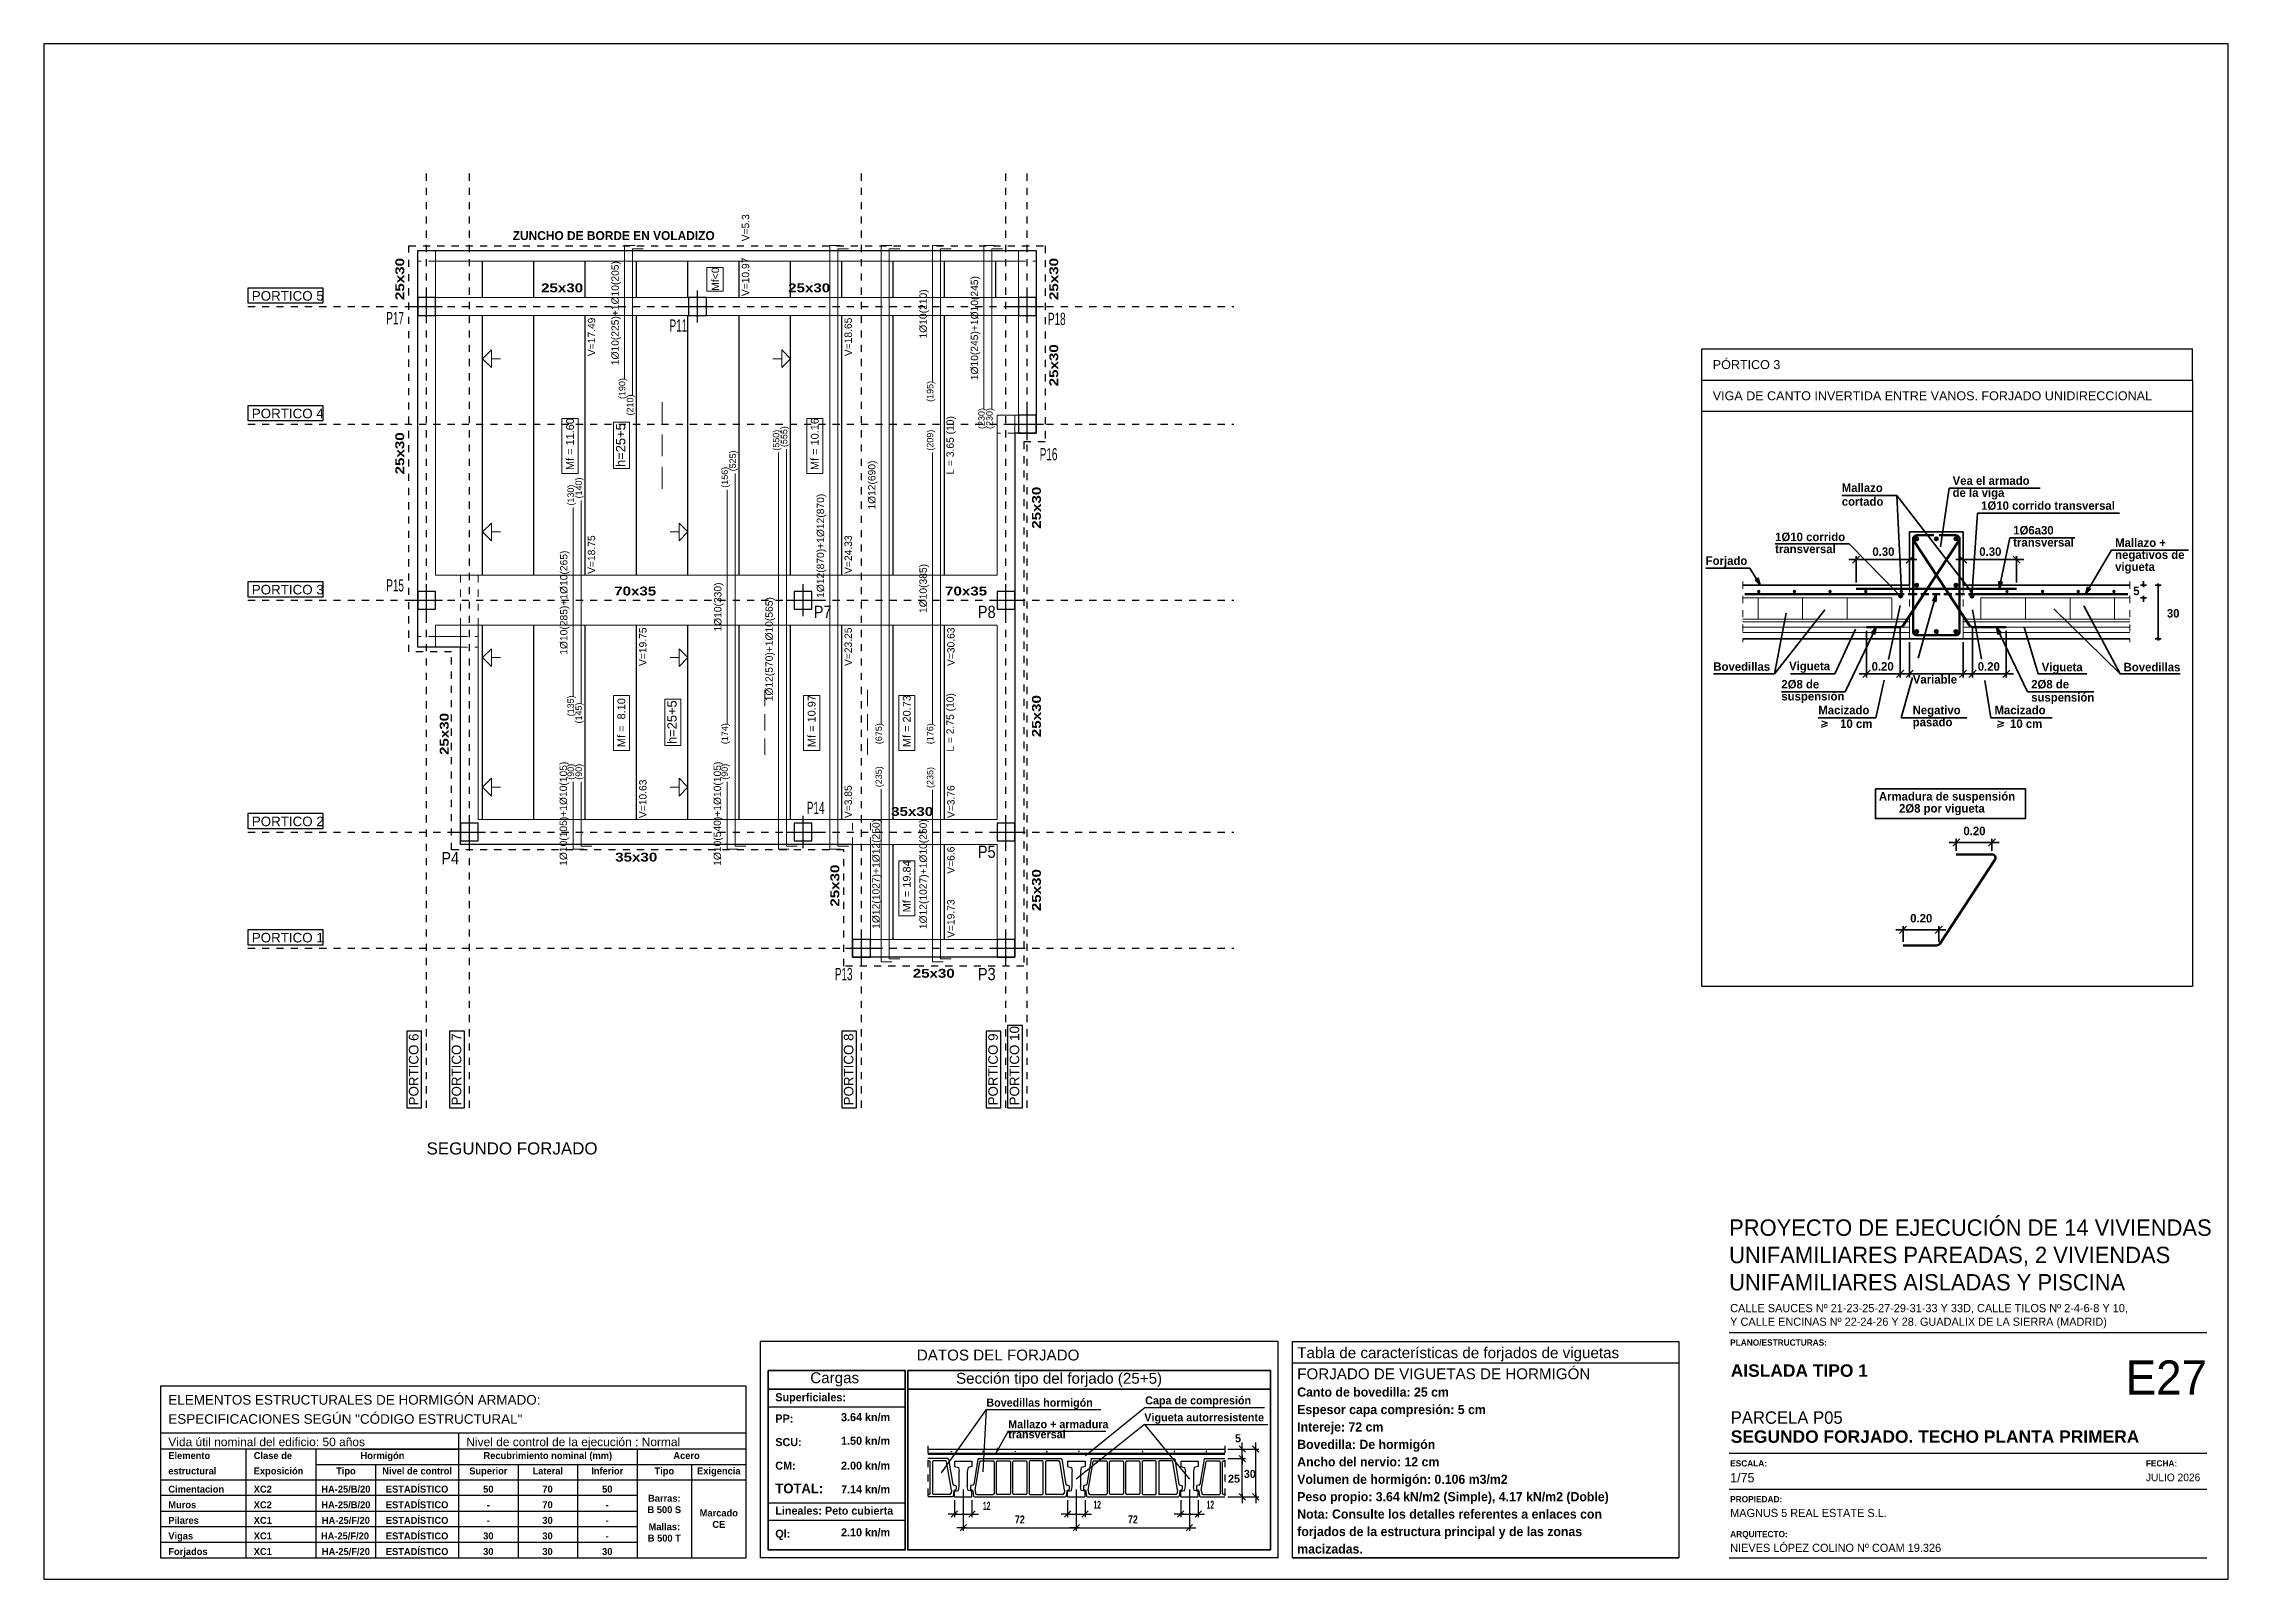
# Model space of a CAD drawing. Extents: x 2455 to 9764, y -806 to 181.
# Drawn here: x 4955.92 to 4986.56, y -500.15 to -478.61 of the extents above; entities that cross this region are included whole.
import ezdxf
from ezdxf.enums import TextEntityAlignment as Align

# ---------------------------------------------------------------- set-up
doc = ezdxf.new("R2010")
doc.units = 0
doc.header["$LTSCALE"] = 0.2
doc.header["$MEASUREMENT"] = 0
for name, pattern in [('CYPE_PUNTO', [0.075, 0, -0.075]), ('DASHDOT', [1, 0.5, -0.25, 0, -0.25]), ('RAYITAS', [0.375, 0.25, -0.125]), ('TRAZO_Y_PUNTO', [1, 0.5, -0.25, 0, -0.25])]:
    doc.linetypes.add(name, pattern=pattern)
doc.layers.get('0').update_dxf_attribs({"linetype": 'CONTINUOUS'})
for name, color, linetype, lineweight in [('0-CYPE1', 2, 'CONTINUOUS', 18), ('0-CYPE2', 4, 'CONTINUOUS', 35), ('0-CYPE3', 5, 'CONTINUOUS', 50), ('0-CYPE4', 6, 'CONTINUOUS', 70), ('UNI_BARRAS', 10, 'CONTINUOUS', 15), ('UNI_MOMENTOS', 3, 'CONTINUOUS', 9), ('UNI_SEP_BARRAS', 9, 'CONTINUOUS', 9), ('UNI_SEP_MOM', 7, 'CONTINUOUS', 9), ('VIG_CARAS', 5, 'CONTINUOUS', 9)]:
    doc.layers.add(name, color=color, linetype=linetype, lineweight=lineweight)
for name, color, linetype in [('01_borde', 4, 'CONTINUOUS'), ('01_cajetín', 7, 'CONTINUOUS'), ('01_texto cartela', 4, 'CONTINUOUS'), ('01_textos', 7, 'CONTINUOUS'), ('01_varios', 5, 'CONTINUOUS'), ('02_ejes', 38, 'RAYITAS'), ('02_trama muros', 2, 'CONTINUOUS'), ('07-TEXTOS', 7, 'CONTINUOUS'), ('ALZ_REF_TEXTO_REF_NOMBRE', 3, 'CONTINUOUS'), ('COTAS', 2, 'CONTINUOUS'), ('CUADRO_LINEAS', 7, 'CONTINUOUS'), ('CYPECABECERA', 2, 'CONTINUOUS'), ('DETALLE', 2, 'CONTINUOUS'), ('FORJADO', 2, 'CONTINUOUS'), ('PA_NERV_UNI', 2, 'CONTINUOUS'), ('PA_NUM_CANTO', 7, 'CONTINUOUS'), ('PILAR_EJES', 1, 'CONTINUOUS'), ('PILAR_HORMIGON', 2, 'CONTINUOUS'), ('PILAR_REF', 3, 'CONTINUOUS'), ('TAB_CAR_FORJS', 7, 'CONTINUOUS'), ('UNI_CORTANTES', 3, 'CONTINUOUS'), ('WL', 7, 'CONTINUOUS')]:
    doc.layers.add(name, color=color, linetype=linetype)
doc.layers.add('01_cartela', color=6, linetype='CONTINUOUS', plot=False)
doc.layers.add('01_MEDICIONES', color=250, linetype='CONTINUOUS', plot=False)
doc.styles.add('BERNARDO', font='GOTHICB.TTF')
doc.styles.add('Century Gothic', font='', dxfattribs={"height": 2})
doc.styles.add('Century Gothic_3', font='', dxfattribs={"height": 4.5})
doc.styles.add('Century Gothic_5', font='', dxfattribs={"height": 2.5})
doc.styles.add('Century Gothic_6', font='', dxfattribs={"height": 11})
doc.styles.add('Estilo1', font='swissel.ttf')
doc.styles.add('NIEVES2', font='sanss___.ttf')
doc.styles.add('NIEVES3', font='swisseb.ttf')
doc.styles.get('Century Gothic').set_extended_font_data('Century Gothic')
doc.styles.get('Century Gothic_3').set_extended_font_data('Century Gothic')
doc.styles.get('Century Gothic_5').set_extended_font_data('Century Gothic')
doc.styles.get('Century Gothic_6').set_extended_font_data('Century Gothic')

msp = doc.modelspace()

# ---------------------------------------------------------------- texts
at = {"color": 7, "linetype": 'Continuous', "style": 'Estilo1'}
for s, height, p in [('PÓRTICO 3', 0.1258, (4979.328, -483.176)), ('VIGA DE CANTO INVERTIDA ENTRE VANOS. FORJADO UNIDIRECCIONAL ', 0.12578, (4979.328, -483.613))]:
    msp.add_text(s, height=height, dxfattribs=at).set_placement(p)
at = {"layer": '01_borde', "color": 6, "ltscale": 0.01, "style": 'NIEVES2', "width": 0.588905}
for s, p, p2 in [('P17', (4960.725, -482.548), (4960.972, -482.548)), ('P18', (4970.004, -482.558, 0), (4970.252, -482.558, 0)), ('P16', (4969.889, -484.456, 0), (4970.137, -484.456, 0)), ('P15', (4960.725, -486.295), (4960.972, -486.295)), ('P14', (4966.622, -489.414), (4966.87, -489.414)), ('P13', (4967.015, -491.746), (4967.263, -491.746))]:
    msp.add_text(s, height=0.1722, dxfattribs=at).set_placement(p, p2, align=Align.FIT)
at = {"layer": '01_borde', "color": 7, "ltscale": 0.01, "style": 'NIEVES2'}
for s, width, p, p2 in [('P11', 0.588905, (4964.697, -482.652), (4964.945, -482.652)), ('P7', 0.856632, (4966.721, -486.667, 0), (4966.968, -486.667, 0)), ('P8', 0.856632, (4969.022, -486.667, 0), (4969.27, -486.667, 0)), ('P5', 0.856632, (4969.022, -490.031, 0), (4969.27, -490.031, 0)), ('P4', 0.856632, (4961.497, -490.12, 0), (4961.745, -490.12, 0)), ('P3', 0.856632, (4969.022, -491.746, 0), (4969.27, -491.746, 0))]:
    msp.add_text(s, height=0.1722, dxfattribs=dict(at, width=width)).set_placement(p, p2, align=Align.FIT)
at = {"layer": '01_cajetín', "color": 5, "style": 'Estilo1'}
msp.add_text('DATOS DEL FORJADO', height=0.15221, dxfattribs=at).set_placement((4969.305, -497.079), align=Align.CENTER)
for s, height, p in [('Tabla de características de forjados de viguetas ', 0.15221, (4973.5, -497.046)), ('Cargas', 0.1522, (4966.671, -497.397)), ('Sección tipo del forjado (25+5)', 0.15221, (4968.715, -497.405)), ('FORJADO DE VIGUETAS DE HORMIGÓN', 0.15221, (4973.5, -497.342))]:
    msp.add_text(s, height=height, dxfattribs=at).set_placement(p)
at = {"layer": '01_texto cartela', "color": 5}
for s, insert, char_height, width, attachment_point, style in [('\\PPROYECTO DE EJECUCIÓN DE 14 VIVIENDAS UNIFAMILIARES PAREADAS, 2 VIVIENDAS UNIFAMILIARES AISLADAS Y PISCINA', (4979.557, -494.717), 0.23, 6.82217, 1, 'Century Gothic_3'), ('CALLE SAUCES Nº 21-23-25-27-29-31-33 Y 33D, CALLE TILOS Nº 2-4-6-8 Y 10, \\PY CALLE ENCINAS Nº 22-24-26 Y 28. GUADALIX DE LA SIERRA (MADRID)', (4979.572, -496.287), 0.11455, 9.24681, 1, 'Century Gothic'), ('{\\fCentury Gothic|b1|i0|c0|p34;PLANO/ESTRUCTURAS: }', (4979.572, -496.784), 0.08701, 2.11715, 1, 'Century Gothic'), ('\\pt2.3273;\\PPARCELA P05', (4979.58, -497.969), 0.17455, 7.00908, 7, 'Century Gothic_5'), ('\\pt2.3273;SEGUNDO FORJADO. TECHO PLANTA PRIMERA', (4979.58, -498.236), 0.17455, 7.00908, 7, 'NIEVES3'), ('{\\fCentury Gothic|b1|i0|c0|p34;ESCALA: }', (4979.572, -498.478), 0.08701, 2.11715, 1, 'Century Gothic'), ('{\\fCentury Gothic|b1|i0|c0|p34;FECHA: }', (4985.402, -498.478), 0.08701, 2.11715, 1, 'Century Gothic'), ('1/75', (4979.572, -498.657), 0.1309, 2.11715, 1, 'Century Gothic'), ('JULIO 2026', (4985.402, -498.665), 0.1069, 3.50438, 1, 'Century Gothic'), ('{\\fCentury Gothic|b1|i0|c0|p34;PROPIEDAD:}', (4979.572, -498.981), 0.08701, 0.83709, 1, 'Century Gothic'), ('MAGNUS 5 REAL ESTATE S.L.', (4979.572, -499.16), 0.11455, 4.88231, 1, 'Century Gothic'), ('{\\fCentury Gothic|b1|i0|c0|p34;ARQUITECTO:}', (4979.572, -499.47), 0.08701, 0.83709, 1, 'Century Gothic'), ('NIEVES LÓPEZ COLINO Nº COAM 19.326', (4979.572, -499.649), 0.11455, 3.65153, 1, 'Century Gothic')]:
    msp.add_mtext(s, dxfattribs=dict(at, insert=insert, char_height=char_height, width=width, attachment_point=attachment_point, style=style))
at = {"layer": '01_texto cartela', "color": 1}
for s, insert, char_height, width, attachment_point, style in [('AISLADA TIPO 1 ', (4979.58, -497.31), 0.17455, 7.00908, 7, 'NIEVES3'), ('E27', (4986.258, -497.078), 0.4786, 1.04985, 3, 'Century Gothic_6')]:
    msp.add_mtext(s, dxfattribs=dict(at, insert=insert, char_height=char_height, width=width, attachment_point=attachment_point, style=style))
at = {"layer": '01_textos', "color": 5, "style": 'Estilo1'}
msp.add_text('SEGUNDO FORJADO', height=0.16973, dxfattribs=at).set_placement((4961.29, -494.19, 0))
at = {"layer": '07-TEXTOS', "color": 5, "style": 'BERNARDO'}
for s, height, p in [('Vea el armado', 0.119, (4982.692, -484.835)), ('cortado', 0.119, (4981.137, -485.128)), ('Mallazo', 0.119, (4981.137, -484.935)), ('de la viga ', 0.119, (4982.692, -485.004)), ('1%%c10 corrido transversal', 0.119, (4983.092, -485.185)), ('1%%c10 corrido', 0.119, (4980.203, -485.624)), ('transversal', 0.119, (4983.542, -485.7)), ('1%%c6a30 ', 0.119, (4983.542, -485.531)), ('Mallazo + ', 0.119, (4984.971, -485.705)), ('Forjado', 0.119, (4979.229, -485.958)), ('transversal', 0.119, (4980.203, -485.793)), ('0.30', 0.119, (4981.566, -485.831)), ('0.30', 0.119, (4983.066, -485.831)), ('vigueta', 0.119, (4984.971, -486.043)), ('negativos de', 0.119, (4984.971, -485.874)), ('Bovedillas', 0.119, (4979.336, -487.443)), ('Vigueta', 0.119, (4980.398, -487.435)), ('0.20', 0.119, (4981.556, -487.44)), ('0.20', 0.119, (4983.044, -487.441)), ('Vigueta', 0.119, (4983.941, -487.45)), ('Bovedillas', 0.119, (4985.09, -487.45)), ('2%%c8 de ', 0.119, (4980.29, -487.69)), ('suspensión', 0.119, (4980.29, -487.859)), ('Variable', 0.119, (4982.134, -487.622)), ('2%%c8 de ', 0.119, (4983.794, -487.69)), ('suspensión', 0.119, (4983.794, -487.874)), ('Macizado', 0.119, (4980.808, -488.053)), ('Negativo', 0.119, (4982.132, -488.053)), ('pasado', 0.119, (4982.132, -488.222)), ('Macizado', 0.119, (4983.279, -488.053)), (' 10 cm ', 0.119, (4981.07, -488.244)), (' 10 cm ', 0.119, (4983.453, -488.244)), ('Armadura de suspensión', 0.119, (4981.658, -489.262)), ('2%%c8 por vigueta ', 0.119, (4981.94, -489.431)), ('0.20', 0.119, (4982.843, -489.748)), ('0.20', 0.119, (4982.097, -490.972)), ('Peso propio: 3.64 kN/m2 (Simple), 4.17 kN/m2 (Doble)', 0.12894, (4973.5, -499.092))]:
    msp.add_text(s, height=height, dxfattribs=at).set_placement(p, align=Align.BOTTOM_LEFT)
for s, height, p in [('5', 0.119, (4985.269, -486.286)), ('30', 0.1185, (4985.785, -486.601))]:
    msp.add_text(s, height=height, dxfattribs=at).set_placement(p, align=Align.MIDDLE_CENTER)
for s, height, p in [('Superficiales: ', 0.11293, (4966.181, -497.651)), ('Canto de bovedilla: 25 cm', 0.12894, (4973.5, -497.586)), ('PP: ', 0.1129, (4966.181, -497.949)), ('3.64 kn/m', 0.1129, (4967.103, -497.93)), ('Bovedillas hormigón', 0.11293, (4969.14, -497.726)), ('Vigueta autorresistente', 0.11293, (4971.356, -497.933)), ('Capa de compresión ', 0.11293, (4971.368, -497.695)), ('Espesor capa compresión: 5 cm', 0.12894, (4973.5, -497.831)), ('SCU: ', 0.1129, (4966.181, -498.28)), ('1.50 kn/m', 0.1129, (4967.103, -498.261)), ('transversal', 0.11293, (4969.447, -498.17)), ('Mallazo + armadura ', 0.11293, (4969.447, -498.029)), ('Intereje: 72 cm', 0.12894, (4973.5, -498.075)), ('Ancho del nervio: 12 cm', 0.12894, (4973.5, -498.564)), ('Bovedilla: De hormigón', 0.12894, (4973.5, -498.32)), ('CM: ', 0.1129, (4966.181, -498.61)), ('2.00 kn/m', 0.1129, (4967.103, -498.61)), ('Volumen de hormigón: 0.106 m3/m2', 0.12894, (4973.5, -498.809)), ('Lineales: Peto cubierta', 0.11293, (4966.181, -499.242)), ('Nota: Consulte los detalles referentes a enlaces con', 0.12894, (4973.5, -499.297)), ('Ql: ', 0.1129, (4966.181, -499.565)), ('2.10 kn/m', 0.1129, (4967.103, -499.545)), ('forjados de la estructura principal y de las zonas', 0.12894, (4973.5, -499.542)), ('macizadas.', 0.1289, (4973.5, -499.786))]:
    msp.add_text(s, height=height, dxfattribs=at).set_placement(p)
for s, height, p in [('5', 0.113, (4972.67, -498.227)), ('25', 0.1129, (4972.614, -498.793)), ('30', 0.1129, (4972.835, -498.726))]:
    msp.add_text(s, height=height, dxfattribs=at).set_placement(p, align=Align.CENTER)
at = {"layer": '07-TEXTOS', "color": 1, "style": 'BERNARDO'}
for s, height, p in [('TOTAL:', 0.1369, (4966.181, -498.942)), ('7.14 kn/m', 0.1129, (4967.103, -498.942))]:
    msp.add_text(s, height=height, dxfattribs=at).set_placement(p)
at = {"layer": '07-TEXTOS', "color": 5, "style": 'BERNARDO'}
for s, width, p, p2 in [('12', 0.593579, (4969.093, -499.174), (4969.198, -499.174)), ('12', 0.593579, (4970.643, -499.159), (4970.747, -499.159)), ('12', 0.593933, (4972.229, -499.159), (4972.334, -499.159)), ('72', 0.791556, (4969.54, -499.365), (4969.679, -499.365)), ('72', 0.791556, (4971.126, -499.365), (4971.265, -499.365))]:
    msp.add_text(s, height=0.1129, dxfattribs=dict(at, width=width)).set_placement(p, p2, align=Align.FIT)
at = {"layer": 'ALZ_REF_TEXTO_REF_NOMBRE', "color": 5, "style": 'BERNARDO'}
msp.add_text('ZUNCHO DE BORDE EN VOLADIZO', height=0.125, dxfattribs=at).set_placement((4962.498, -481.404, 0), align=Align.BOTTOM_LEFT)
at = {"layer": 'ALZ_REF_TEXTO_REF_NOMBRE', "color": 5, "style": 'BERNARDO', "width": 1.209631}
for p, p2 in [((4960.976, -482.208), (4960.976, -481.618)), ((4970.148, -482.208), (4970.148, -481.618)), ((4970.148, -483.418), (4970.148, -482.828)), ((4960.976, -484.653), (4960.976, -484.063)), ((4969.905, -485.415), (4969.905, -484.826)), ((4969.905, -488.338), (4969.905, -487.748)), ((4961.6, -488.588), (4961.6, -487.998)), ((4967.078, -490.715), (4967.078, -490.126)), ((4969.905, -490.778), (4969.905, -490.188))]:
    msp.add_text('25x30', height=0.125, rotation=90, dxfattribs=at).set_placement(p, p2, align=Align.FIT)
for s, p, p2 in [('25x30', (4962.895, -482.099), (4963.485, -482.099)), ('25x30', (4966.361, -482.099), (4966.95, -482.099)), ('70x35', (4963.921, -486.351), (4964.51, -486.351)), ('70x35', (4968.561, -486.351), (4969.151, -486.351)), ('35x30', (4967.805, -489.442), (4968.395, -489.442)), ('35x30', (4963.935, -490.082), (4964.525, -490.082)), ('25x30', (4968.108, -491.712), (4968.697, -491.712))]:
    msp.add_text(s, height=0.125, dxfattribs=at).set_placement(p, p2, align=Align.FIT)
at = {"layer": 'PA_NUM_CANTO', "style": 'NIEVES2'}
for p in [(4964.076, -484.548), (4964.796, -488.433)]:
    msp.add_text('h=25+5', height=0.1291, rotation=90, dxfattribs=at).set_placement(p)
at = {"layer": 'PILAR_REF', "color": 7, "linetype": 'Continuous', "style": 'NIEVES2'}
for s, p in [('PORTICO 5', (4958.839, -482.216)), ('PORTICO 4', (4958.839, -483.866)), ('PORTICO 3', (4958.839, -486.336)), ('PORTICO 2', (4958.839, -489.586)), ('PORTICO 1', (4958.839, -491.216))]:
    msp.add_text(s, height=0.134, dxfattribs=at).set_placement(p)
for s, p in [('PORTICO 6', (4961.176, -493.502)), ('PORTICO 7', (4961.776, -493.502)), ('PORTICO 8', (4967.276, -493.502)), ('PORTICO 9', (4969.301, -493.502)), ('PORTICO 10', (4969.601, -493.502))]:
    msp.add_text(s, height=0.134, rotation=90, dxfattribs=at).set_placement(p)
at = {"layer": 'UNI_CORTANTES', "color": 4, "style": 'NIEVES2'}
for s, height, p in [('V=5.3', 0.1031, (4965.845, -481.384)), ('V=10.97', 0.1031, (4965.845, -482.153)), ('V=17.49', 0.1031, (4963.685, -482.995)), ('V=18.65', 0.1031, (4967.285, -482.995)), ('(190)', 0.09, (4964.103, -483.596)), ('(195)', 0.09, (4968.423, -483.636)), ('(210)', 0.09, (4964.215, -483.826)), ('(230)', 0.09, (4969.143, -484.016)), ('(230)', 0.09, (4969.255, -484.016)), ('(550)', 0.09, (4966.263, -484.32)), ('(555)', 0.09, (4966.375, -484.27)), ('(209)', 0.09, (4968.423, -484.32)), ('L = 3.65 (10)', 0.1031, (4968.715, -484.656)), ('(525)', 0.09, (4965.655, -484.61)), ('(156)', 0.09, (4965.543, -484.84)), ('(130)', 0.09, (4963.383, -485.09)), ('(140)', 0.09, (4963.495, -484.99)), ('V=18.75', 0.1031, (4963.685, -486.048)), ('V=24.33', 0.1031, (4967.285, -486.048)), ('V=19.75', 0.1031, (4964.405, -487.34)), ('V=23.25', 0.1031, (4967.285, -487.34)), ('V=30.63', 0.1031, (4968.725, -487.34)), ('L = 2.75 (10)', 0.1031, (4968.715, -488.541)), ('(135)', 0.09, (4963.383, -488.046)), ('(145)', 0.09, (4963.495, -488.146)), ('(174)', 0.09, (4965.543, -488.436)), ('(675)', 0.09, (4967.703, -488.436)), ('(176)', 0.09, (4968.423, -488.436)), ('(90)', 0.09, (4963.383, -488.935)), ('(90)', 0.09, (4963.495, -488.935)), ('V=10.63', 0.1031, (4964.405, -489.473)), ('(90)', 0.09, (4965.543, -488.935)), ('(235)', 0.09, (4967.703, -489.04)), ('(235)', 0.09, (4968.423, -489.05)), ('V=3.85', 0.1031, (4967.285, -489.473)), ('V=3.76', 0.1031, (4968.725, -489.473)), ('V=6.6', 0.1031, (4968.725, -490.253)), ('V=19.73', 0.1031, (4968.725, -491.153))]:
    msp.add_text(s, height=height, rotation=90, dxfattribs=at).set_placement(p, align=Align.BOTTOM_LEFT)
at = {"layer": 'UNI_MOMENTOS', "style": 'NIEVES2'}
for s, p in [('1%%c10(225)+1%%c10(205)', (4964.016, -483.122)), ('1%%c10(245)+1%%c10(245)', (4969.056, -483.332)), ('1%%c10(210)', (4968.336, -482.747)), ('1%%c12(690)', (4967.616, -485.147)), ('1%%c12(870)+1%%c12(870)', (4966.896, -486.385)), ('1%%c10(285)+1%%c10(265)', (4963.296, -487.182)), ('1%%c10(385)', (4968.336, -486.597)), ('1%%c10(330)', (4965.456, -486.857)), ('1%%c12(570)+1%%c10(565)', (4966.176, -487.835)), ('1%%c10(105)+1%%c10(105)', (4963.29, -490.142)), ('1%%c10(540)+1%%c10(105)', (4965.45, -490.142)), ('1%%c12(1027)+1%%c12(250)', (4967.675, -491.025)), ('1%%c12(1027)+1%%c10(250)', (4968.336, -491.03))]:
    msp.add_text(s, height=0.1031, rotation=90, dxfattribs=at).set_placement(p, align=Align.BOTTOM_LEFT)
at = {"layer": 'VIG_CARAS', "style": 'NIEVES2'}
for s, height, p in [('Mf<0', 0.1044, (4965.391, -482.078)), ('Mf = 11.60', 0.1098, (4963.356, -484.592)), ('Mf = 10.16', 0.1098, (4966.788, -484.592)), ('Mf = 10.97', 0.1098, (4966.745, -488.477)), ('Mf = 20.73', 0.1098, (4968.079, -488.477)), ('Mf =  8.10', 0.1098, (4964.076, -488.477)), ('Mf = 19.84', 0.1098, (4968.079, -490.794))]:
    msp.add_text(s, height=height, rotation=90, dxfattribs=at).set_placement(p)
at = {"layer": 'WL', "color": 5, "linetype": 'Continuous', "style": 'Estilo1'}
for s, height, p in [('ELEMENTOS ESTRUCTURALES DE HORMIGÓN ARMADO:', 0.13503, (4957.668, -497.698)), ('ESPECIFICACIONES SEGÚN "CÓDIGO ESTRUCTURAL"', 0.13503, (4957.668, -497.967)), ('Vida útil nominal del edificio: 50 años  ', 0.12, (4957.668, -498.281)), ('Nivel de control de la ejecución : Normal', 0.12, (4961.847, -498.281))]:
    msp.add_text(s, height=height, dxfattribs=at).set_placement(p)
at = {"layer": 'WL', "color": 7, "linetype": 'Continuous', "style": 'BERNARDO'}
for s, p in [('Elemento', (4957.668, -498.461)), ('Clase de ', (4958.866, -498.461)), ('estructural', (4957.668, -498.677)), ('Exposición', (4958.866, -498.677)), ('Cimentacion', (4957.668, -498.932)), ('Muros', (4957.668, -499.151)), ('XC2', (4958.866, -498.932)), ('XC2', (4958.866, -499.151)), ('Pilares ', (4957.668, -499.37)), ('XC1', (4958.866, -499.37)), ('Vigas', (4957.668, -499.588)), ('Forjados', (4957.668, -499.807)), ('XC1', (4958.866, -499.588)), ('XC1', (4958.866, -499.807))]:
    msp.add_text(s, height=0.0975, dxfattribs=at).set_placement(p)
for s, p in [('Hormigón', (4960.671, -498.461)), ('Recubrimiento nominal (mm)', (4962.99, -498.461)), ('Acero', (4964.936, -498.461)), ('Tipo', (4960.158, -498.677)), ('Nivel de control', (4961.157, -498.677)), ('Superior', (4962.156, -498.677)), ('Lateral', (4962.99, -498.677)), ('Inferior', (4963.824, -498.677)), ('Tipo', (4964.624, -498.677)), ('Exigencia', (4965.388, -498.677)), ('HA-25/B/20', (4960.158, -498.932)), ('HA-25/B/20', (4960.158, -499.151)), ('ESTADÍSTICO', (4961.157, -498.932)), ('ESTADÍSTICO', (4961.157, -499.151)), ('50', (4962.156, -498.932)), ('70', (4962.986, -498.932)), ('70', (4962.986, -499.151)), ('50', (4963.824, -498.932)), ('Barras:', (4964.624, -499.06)), ('HA-25/F/20', (4960.158, -499.37)), ('ESTADÍSTICO', (4961.157, -499.37)), ('-', (4962.156, -499.151)), ('-', (4962.156, -499.37)), ('30', (4962.986, -499.37)), ('-', (4963.824, -499.151)), ('-', (4963.824, -499.37)), ('B 500 S', (4964.624, -499.22)), ('Mallas:', (4964.624, -499.459)), ('Marcado', (4965.388, -499.266)), ('CE', (4965.388, -499.427)), ('HA-25/F/20', (4960.145, -499.588)), ('HA-25/F/20', (4960.158, -499.807)), ('ESTADÍSTICO', (4961.157, -499.588)), ('ESTADÍSTICO', (4961.157, -499.807)), ('30', (4962.156, -499.588)), ('30', (4962.986, -499.588)), ('-', (4963.824, -499.588)), ('B 500 T', (4964.624, -499.619)), ('30', (4962.156, -499.807)), ('30', (4962.986, -499.807)), ('30', (4963.824, -499.807))]:
    msp.add_text(s, height=0.0975, dxfattribs=at).set_placement(p, align=Align.CENTER)

# ---------------------------------------------------------------- blocks, each defined once
blk = doc.blocks.new('Ejes del pilar')
at = {"layer": 'PILAR_EJES'}
for p, q in [((-0.5, 0), (0.5, 0)), ((0, -0.5), (0, 0.5))]:
    blk.add_line(p, q, dxfattribs=at)
blk = doc.blocks.new('Extremo de igualacion')
at = {"layer": 'UNI_SEP_BARRAS'}
for p, q in [((-0.125, 0), (0, 0)), ((0, -0.125), (0.125, 0))]:
    blk.add_line(p, q, dxfattribs=at)
blk.add_lwpolyline([(0, -0.125), (0, 0.125), (0.125, 0)], dxfattribs=at)
blk = doc.blocks.new('BUBBLE1')
at = {"color": 2, "linetype": 'Continuous'}
for p, q in [((-1.17, 0), (0.5, 0)), ((0, 0.85), (0, -0.85))]:
    blk.add_line(p, q, dxfattribs=at)
at = {"color": 5, "linetype": 'Continuous', "const_width": 0.075}
blk.add_lwpolyline([(-0.47, -0.47), (0.47, 0.47)], dxfattribs=at)

# ---------------------------------------------------------------- hatches: boundary and pattern name
at = {"layer": '0-CYPE2'}
h = msp.add_hatch(color=256, dxfattribs=at)
edge = h.paths.add_edge_path()
edge.add_arc((4982.188, -485.557), 0.025, 0, 360)
h = msp.add_hatch(color=256, dxfattribs=at)
edge = h.paths.add_edge_path()
edge.add_arc((4982.463, -485.557), 0.025, 0, 360)
h = msp.add_hatch(color=256, dxfattribs=at)
edge = h.paths.add_edge_path()
edge.add_arc((4982.738, -485.557), 0.025, 0, 360)
for points in [[(4979.921, -486.134), (4979.993, -486.207), (4979.964, -486.108)], [(4983.34, -486.155), (4983.344, -486.258), (4983.388, -486.165)], [(4982.46, -486.436), (4982.463, -486.333), (4982.412, -486.422)], [(4984.583, -486.234), (4984.554, -486.333), (4984.626, -486.26)], [(4981.599, -486.895), (4981.62, -486.795), (4981.554, -486.874)], [(4983.372, -486.874), (4983.306, -486.795), (4983.327, -486.895)]]:
    msp.add_hatch(color=256, dxfattribs=at).paths.add_polyline_path(points)
h = msp.add_hatch(color=256, dxfattribs=at)
edge = h.paths.add_edge_path()
edge.add_arc((4982.188, -486.207), 0.025, 0, 360)
h = msp.add_hatch(color=256, dxfattribs=at)
edge = h.paths.add_edge_path()
edge.add_arc((4982.738, -486.207), 0.025, 0, 360)
h = msp.add_hatch(color=256, dxfattribs=at)
edge = h.paths.add_edge_path()
edge.add_arc((4979.973, -486.295), 0.0125, 0, 360)
h = msp.add_hatch(color=256, dxfattribs=at)
edge = h.paths.add_edge_path()
edge.add_arc((4980.473, -486.295), 0.0125, 0, 360)
h = msp.add_hatch(color=256, dxfattribs=at)
edge = h.paths.add_edge_path()
edge.add_arc((4980.973, -486.295), 0.0125, 0, 360)
h = msp.add_hatch(color=256, dxfattribs=at)
edge = h.paths.add_edge_path()
edge.add_arc((4981.473, -486.295), 0.0125, 0, 360)
h = msp.add_hatch(color=256, dxfattribs=at)
edge = h.paths.add_edge_path()
edge.add_arc((4981.963, -486.359), 0.025, 0, 360)
h = msp.add_hatch(color=256, dxfattribs=at)
edge = h.paths.add_edge_path()
edge.add_arc((4981.973, -486.295), 0.0125, 0, 360)
h = msp.add_hatch(color=256, dxfattribs=at)
edge = h.paths.add_edge_path()
edge.add_arc((4982.963, -486.359), 0.025, 0, 360)
h = msp.add_hatch(color=256, dxfattribs=at)
edge = h.paths.add_edge_path()
edge.add_arc((4982.954, -486.295), 0.0125, 0, 360)
h = msp.add_hatch(color=256, dxfattribs=at)
edge = h.paths.add_edge_path()
edge.add_arc((4983.454, -486.295), 0.0125, 0, 360)
h = msp.add_hatch(color=256, dxfattribs=at)
edge = h.paths.add_edge_path()
edge.add_arc((4983.954, -486.295), 0.0125, 0, 360)
h = msp.add_hatch(color=256, dxfattribs=at)
edge = h.paths.add_edge_path()
edge.add_arc((4984.454, -486.295), 0.0125, 0, 360)
h = msp.add_hatch(color=256, dxfattribs=at)
edge = h.paths.add_edge_path()
edge.add_arc((4984.954, -486.295), 0.0125, 0, 360)
h = msp.add_hatch(color=256, dxfattribs=at)
edge = h.paths.add_edge_path()
edge.add_arc((4982.188, -486.857), 0.025, 0, 360)
h = msp.add_hatch(color=256, dxfattribs=at)
edge = h.paths.add_edge_path()
edge.add_arc((4982.463, -486.857), 0.025, 0, 360)
h = msp.add_hatch(color=256, dxfattribs=at)
edge = h.paths.add_edge_path()
edge.add_arc((4982.738, -486.857), 0.025, 0, 360)

# ---------------------------------------------------------------- linework, layer by layer
at = {"layer": '0-CYPE1', "linetype": 'DASHDOT'}
for p, q in [((4979.75, -486.157), (4979.75, -487.007)), ((4982.088, -486.207), (4982.088, -486.682)), ((4982.838, -486.207), (4982.838, -486.682)), ((4985.176, -486.157), (4985.176, -487.007))]:
    msp.add_line(p, q, dxfattribs=at)
at = {"layer": '0-CYPE1'}
for p, q in [((4981.838, -486.383), (4979.75, -486.383)), ((4979.963, -486.682), (4979.963, -486.383)), ((4980.588, -486.682), (4980.588, -486.383)), ((4981.213, -486.682), (4981.213, -486.383)), ((4981.838, -486.682), (4981.838, -486.383)), ((4983.089, -486.383), (4985.176, -486.383)), ((4983.089, -486.682), (4983.089, -486.383)), ((4983.714, -486.682), (4983.714, -486.383)), ((4984.339, -486.682), (4984.339, -486.383)), ((4984.964, -486.682), (4984.964, -486.383)), ((4982.088, -486.682), (4979.75, -486.682)), ((4982.088, -486.719), (4979.75, -486.719)), ((4982.088, -486.794), (4979.75, -486.794)), ((4982.088, -486.682), (4982.088, -486.957)), ((4982.838, -486.682), (4985.176, -486.682)), ((4982.838, -486.682), (4982.838, -486.957)), ((4982.838, -486.719), (4985.176, -486.719)), ((4982.838, -486.794), (4985.176, -486.794)), ((4982.088, -486.869), (4979.75, -486.869)), ((4982.838, -486.87), (4985.176, -486.87))]:
    msp.add_line(p, q, dxfattribs=at)
at = {"layer": '0-CYPE2'}
for p, q in [((4981.137, -484.95), (4981.907, -484.95)), ((4982.642, -484.846), (4982.523, -485.668)), ((4982.642, -484.846), (4983.921, -484.846)), ((4982.963, -486.359), (4983.042, -485.195)), ((4983.042, -485.195), (4985.03, -485.195)), ((4982.088, -485.457), (4982.088, -486.207)), ((4982.088, -485.457), (4982.838, -485.457)), ((4982.838, -485.457), (4982.838, -486.207)), ((4983.344, -486.258), (4983.492, -485.541)), ((4983.492, -485.541), (4984.405, -485.541)), ((4980.203, -485.625), (4981.242, -485.625)), ((4981.388, -485.848), (4981.238, -485.848)), ((4981.963, -486.359), (4981.242, -485.625)), ((4981.388, -485.798), (4981.288, -485.898)), ((4981.338, -486.169), (4981.338, -485.798)), ((4982.088, -485.848), (4981.338, -485.848)), ((4982.138, -485.798), (4982.038, -485.898)), ((4982.038, -485.848), (4982.188, -485.848)), ((4982.889, -485.848), (4982.738, -485.848)), ((4982.789, -485.798), (4982.889, -485.898)), ((4982.839, -485.848), (4983.589, -485.848)), ((4983.539, -485.798), (4983.639, -485.898)), ((4983.539, -485.848), (4983.689, -485.848)), ((4983.589, -486.169), (4983.589, -485.798)), ((4984.921, -485.716), (4984.554, -486.333)), ((4984.921, -485.716), (4986.002, -485.716)), ((4979.229, -485.967), (4979.85, -485.967)), ((4979.75, -486.207), (4982.088, -486.207)), ((4979.85, -485.967), (4979.993, -486.207)), ((4982.838, -486.207), (4985.176, -486.207)), ((4981.958, -486.492), (4981.793, -487.25)), ((4982.463, -486.333), (4982.208, -487.228)), ((4985.575, -486.907), (4985.575, -486.257)), ((4980.193, -487.449), (4980.899, -486.554)), ((4980.357, -486.6), (4980.193, -487.449)), ((4981.039, -487.449), (4981.33, -486.825)), ((4981.62, -486.795), (4981.183, -487.704)), ((4981.956, -486.794), (4981.956, -487.499)), ((4982.969, -486.554), (4983.097, -487.245)), ((4982.971, -486.794), (4982.971, -487.499)), ((4983.306, -486.795), (4983.744, -487.704)), ((4983.891, -487.449), (4983.696, -486.794)), ((4979.75, -486.957), (4985.176, -486.957)), ((4981.483, -486.845), (4981.483, -487.499)), ((4982.088, -487.007), (4982.088, -487.499)), ((4982.838, -487.007), (4982.838, -487.499)), ((4983.444, -486.845), (4983.444, -487.499)), ((4979.336, -487.449), (4980.193, -487.449)), ((4980.42, -487.449), (4981.039, -487.449)), ((4981.533, -487.449), (4981.383, -487.449)), ((4981.433, -487.499), (4981.533, -487.399)), ((4981.956, -487.449), (4981.483, -487.449)), ((4981.906, -487.499), (4982.006, -487.399)), ((4981.906, -487.449), (4982.056, -487.449)), ((4982.138, -487.449), (4981.988, -487.449)), ((4982.138, -487.399), (4982.038, -487.499)), ((4982.838, -487.449), (4982.088, -487.449)), ((4982.888, -487.399), (4982.788, -487.499)), ((4982.788, -487.449), (4982.938, -487.449)), ((4983.021, -487.449), (4982.871, -487.449)), ((4982.921, -487.499), (4983.021, -487.399)), ((4982.971, -487.449), (4983.444, -487.449)), ((4983.394, -487.499), (4983.494, -487.399)), ((4983.394, -487.449), (4983.544, -487.449)), ((4983.891, -487.449), (4984.574, -487.449)), ((4985.04, -487.449), (4985.883, -487.449)), ((4980.29, -487.704), (4981.183, -487.704)), ((4981.73, -487.54), (4981.615, -488.067)), ((4982.129, -487.503), (4981.968, -488.067)), ((4983.145, -487.544), (4983.229, -488.067)), ((4983.744, -487.704), (4984.673, -487.704)), ((4980.808, -488.067), (4981.615, -488.067)), ((4982.082, -488.067), (4981.968, -488.067)), ((4982.082, -488.067), (4982.891, -488.067)), ((4983.229, -488.067), (4984.086, -488.067)), ((4982.793, -489.814), (4982.643, -489.814)), ((4982.693, -489.865), (4982.793, -489.764)), ((4982.743, -489.932), (4982.743, -489.764)), ((4983.243, -489.814), (4982.743, -489.814)), ((4983.193, -489.865), (4983.293, -489.764)), ((4983.193, -489.814), (4983.343, -489.814)), ((4983.243, -489.932), (4983.243, -489.764)), ((4982.046, -491.039), (4981.896, -491.039)), ((4981.946, -491.089), (4982.046, -490.989)), ((4981.996, -491.208), (4981.996, -490.989)), ((4982.496, -491.039), (4981.996, -491.039)), ((4982.446, -491.089), (4982.546, -490.989)), ((4982.446, -491.039), (4982.596, -491.039)), ((4982.496, -491.208), (4982.496, -490.989)), ((4968.001, -497.219), (4966.081, -497.219)), ((4968.001, -499.736), (4968.001, -497.219)), ((4968.037, -497.219), (4973.123, -497.219)), ((4968.037, -499.736), (4968.037, -497.219)), ((4966.081, -497.482), (4968.001, -497.482)), ((4968.037, -497.482), (4973.123, -497.482)), ((4973.123, -499.736), (4968.037, -499.736))]:
    msp.add_line(p, q, dxfattribs=at)
for points in [[(4982.954, -486.295), (4981.907, -484.95), (4981.973, -486.295)], [(4979.921, -486.134), (4979.964, -486.108)], [(4983.34, -486.155), (4983.388, -486.165)], [(4982.46, -486.436), (4982.412, -486.422)], [(4984.112, -486.539), (4985.04, -487.449), (4984.534, -486.497)], [(4984.583, -486.234), (4984.626, -486.26)], [(4981.599, -486.895), (4981.554, -486.874)], [(4983.372, -486.874), (4983.327, -486.895)]]:
    msp.add_lwpolyline(points, dxfattribs=at)
for points in [[(4979.921, -486.134), (4979.993, -486.207), (4979.964, -486.108)], [(4983.34, -486.155), (4983.344, -486.258), (4983.388, -486.165)], [(4982.46, -486.436), (4982.463, -486.333), (4982.412, -486.422)], [(4984.583, -486.234), (4984.554, -486.333), (4984.626, -486.26)], [(4981.599, -486.895), (4981.62, -486.795), (4981.554, -486.874)], [(4983.372, -486.874), (4983.306, -486.795), (4983.327, -486.895)], [(4981.608, -489.061), (4981.608, -489.48), (4983.712, -489.48), (4983.712, -489.061), (4981.608, -489.061)], [(4966.081, -497.219), (4968.001, -497.219), (4968.001, -499.736), (4966.081, -499.736)], [(4968.037, -497.219), (4973.123, -497.219), (4973.123, -499.736), (4968.037, -499.736)]]:
    msp.add_lwpolyline(points, close=True, dxfattribs=at)
for centre, radius in [((4982.188, -485.557), 0.025), ((4982.463, -485.557), 0.025), ((4982.738, -485.557), 0.025), ((4982.188, -486.207), 0.025), ((4982.738, -486.207), 0.025), ((4979.973, -486.295), 0.0125), ((4980.473, -486.295), 0.0125), ((4980.973, -486.295), 0.0125), ((4981.473, -486.295), 0.0125), ((4981.963, -486.359), 0.025), ((4981.973, -486.295), 0.0125), ((4982.963, -486.359), 0.025), ((4982.954, -486.295), 0.0125), ((4983.454, -486.295), 0.0125), ((4983.954, -486.295), 0.0125), ((4984.454, -486.295), 0.0125), ((4984.954, -486.295), 0.0125), ((4982.188, -486.857), 0.025), ((4982.463, -486.857), 0.025), ((4982.738, -486.857), 0.025)]:
    msp.add_circle(centre, radius, dxfattribs=at)
at = {"layer": '0-CYPE3'}
for p, q in [((4982.138, -485.557), (4982.138, -486.869)), ((4982.788, -486.869), (4982.788, -485.557)), ((4982.176, -486.907), (4982.751, -486.907)), ((4968.318, -498.388), (4972.483, -498.388))]:
    msp.add_line(p, q, dxfattribs=at)
for centre, start, end in [((4982.176, -486.869), 180, 270), ((4982.751, -486.869), 270, 360)]:
    msp.add_arc(centre, 0.0375, start, end, dxfattribs=at)
at = {"layer": '0-CYPE4'}
for p, q in [((4982.78, -485.584), (4981.998, -486.772)), ((4982.147, -485.584), (4982.929, -486.772)), ((4982.426, -485.507), (4982.188, -485.507)), ((4982.738, -485.507), (4982.501, -485.507)), ((4979.776, -486.333), (4982.013, -486.333)), ((4981.338, -486.258), (4983.589, -486.258)), ((4982.067, -486.333), (4982.196, -486.333)), ((4982.248, -486.333), (4982.357, -486.333)), ((4982.409, -486.333), (4982.518, -486.333)), ((4982.57, -486.333), (4982.679, -486.333)), ((4982.73, -486.333), (4982.86, -486.333)), ((4985.151, -486.333), (4982.913, -486.333)), ((4981.483, -486.794), (4981.956, -486.794)), ((4983.444, -486.794), (4982.971, -486.794)), ((4983.285, -490.06), (4982.511, -491.235)), ((4983.243, -489.982), (4982.743, -489.982)), ((4981.996, -491.258), (4982.469, -491.258))]:
    msp.add_line(p, q, dxfattribs=at)
for centre, start, end in [((4982.188, -485.557), 90, 213.3662), ((4982.738, -485.557), 326.6338, 90), ((4981.956, -486.744), 270, 326.6338), ((4982.971, -486.744), 213.3662, 270), ((4983.243, -490.032), 326.6338, 90), ((4982.469, -491.208), 270, 326.6338)]:
    msp.add_arc(centre, 0.05, start, end, dxfattribs=at)
at = {"layer": '01_cartela', "color": 3}
msp.add_lwpolyline([(4955.92, -478.613), (4955.92, -500.148), (4986.558, -500.148), (4986.558, -478.613)], close=True, dxfattribs=at)
at = {"layer": '01_MEDICIONES', "color": 250}
msp.add_lwpolyline([(4961.165, -481.513), (4969.84, -481.513), (4969.84, -484.073), (4969.54, -484.073), (4969.54, -491.423), (4967.265, -491.423), (4967.265, -489.843), (4961.765, -489.843), (4961.765, -487.078), (4961.165, -487.078)], close=True, dxfattribs=at)
at = {"layer": '01_texto cartela', "color": 5}
for p, q in [((4979.557, -496.687), (4986.258, -496.687)), ((4979.557, -498.381), (4986.258, -498.381)), ((4979.557, -498.884), (4986.258, -498.884)), ((4979.557, -499.848), (4986.258, -499.848))]:
    msp.add_line(p, q, dxfattribs=at)
at = {"layer": '01_varios'}
for p, q in [((4968.759, -498.846), (4968.759, -498.635)), ((4968.873, -498.635), (4968.873, -498.846)), ((4970.345, -498.846), (4970.345, -498.635)), ((4970.459, -498.635), (4970.459, -498.846)), ((4971.932, -498.846), (4971.932, -498.635)), ((4972.045, -498.635), (4972.045, -498.846))]:
    msp.add_line(p, q, dxfattribs=at)
at = {"layer": '02_ejes', "color": 120, "linetype": 'TRAZO_Y_PUNTO', "ltscale": 0.5}
for p, q in [((4961.29, -493.534), (4961.29, -480.348)), ((4961.89, -493.534), (4961.89, -480.348)), ((4967.39, -493.534), (4967.39, -480.348)), ((4969.415, -493.534), (4969.415, -480.348)), ((4969.715, -493.534), (4969.715, -480.348)), ((4958.784, -482.298), (4972.609, -482.298)), ((4958.784, -483.948), (4972.609, -483.948)), ((4958.784, -486.418), (4972.609, -486.418)), ((4958.784, -489.668), (4972.609, -489.668)), ((4958.784, -491.298), (4972.609, -491.298))]:
    msp.add_line(p, q, dxfattribs=at)
at = {"layer": '02_ejes', "color": 170, "linetype": 'TRAZO_Y_PUNTO', "ltscale": 0.5, "elevation": 0}
msp.add_lwpolyline([(4961.64, -487.143), (4961.04, -487.143), (4961.04, -481.448), (4969.965, -481.448), (4969.965, -484.198), (4969.665, -484.198), (4969.665, -491.548), (4967.14, -491.548), (4967.14, -489.918), (4961.64, -489.918)], close=True, dxfattribs=at)
at = {"layer": '02_trama muros', "color": 2}
for p, q in [((4966.081, -497.728), (4968.001, -497.728)), ((4966.081, -499.073), (4968.001, -499.073)), ((4966.081, -499.319), (4968.001, -499.319))]:
    msp.add_line(p, q, dxfattribs=at)
at = {"layer": '07-TEXTOS', "color": 5}
for p, q in [((4980.852, -488.108), (4980.939, -488.138)), ((4980.852, -488.168), (4980.939, -488.138)), ((4980.852, -488.198), (4980.939, -488.168)), ((4983.322, -488.108), (4983.409, -488.138)), ((4983.322, -488.168), (4983.409, -488.138)), ((4983.322, -488.198), (4983.409, -488.168))]:
    msp.add_line(p, q, dxfattribs=at)
at = {"layer": 'COTAS', "linetype": 'Continuous'}
for p, q in [((4972.528, -498.321), (4972.962, -498.321)), ((4972.528, -498.321), (4972.774, -498.321)), ((4972.528, -498.455), (4972.774, -498.455)), ((4972.528, -498.455), (4972.774, -498.455)), ((4972.774, -498.365), (4972.685, -498.276)), ((4972.774, -498.5), (4972.685, -498.41)), ((4972.774, -498.5), (4972.685, -498.41)), ((4972.729, -498.365), (4972.729, -498.231)), ((4972.729, -498.455), (4972.729, -498.321)), ((4972.729, -498.5), (4972.729, -498.343)), ((4972.729, -498.41), (4972.729, -498.544)), ((4972.729, -498.991), (4972.729, -498.455)), ((4972.962, -498.365), (4972.873, -498.276)), ((4972.918, -498.365), (4972.918, -498.231)), ((4972.918, -498.991), (4972.918, -498.321)), ((4968.693, -499.036), (4968.693, -499.278)), ((4968.816, -498.888), (4968.816, -499.469)), ((4968.939, -499.036), (4968.939, -499.278)), ((4970.28, -499.036), (4970.28, -499.278)), ((4970.402, -498.888), (4970.402, -499.469)), ((4970.525, -499.036), (4970.525, -499.278)), ((4971.866, -499.036), (4971.866, -499.278)), ((4971.988, -498.888), (4971.988, -499.469)), ((4972.111, -499.036), (4972.111, -499.278)), ((4972.528, -498.991), (4972.962, -498.991)), ((4972.528, -498.991), (4972.774, -498.991)), ((4972.774, -499.036), (4972.685, -498.946)), ((4972.729, -498.946), (4972.729, -499.08)), ((4972.962, -499.036), (4972.873, -498.946)), ((4972.918, -498.946), (4972.918, -499.08)), ((4968.738, -499.233), (4968.604, -499.233)), ((4968.649, -499.278), (4968.738, -499.189)), ((4968.693, -499.233), (4968.939, -499.233)), ((4968.772, -499.469), (4968.861, -499.38)), ((4968.894, -499.278), (4968.984, -499.189)), ((4968.894, -499.233), (4969.028, -499.233)), ((4970.324, -499.233), (4970.19, -499.233)), ((4970.235, -499.278), (4970.324, -499.189)), ((4970.28, -499.233), (4970.525, -499.233)), ((4970.358, -499.469), (4970.447, -499.38)), ((4970.358, -499.469), (4970.447, -499.38)), ((4970.481, -499.278), (4970.57, -499.189)), ((4970.481, -499.233), (4970.615, -499.233)), ((4971.91, -499.233), (4971.776, -499.233)), ((4971.821, -499.278), (4971.91, -499.189)), ((4971.866, -499.233), (4972.111, -499.233)), ((4971.944, -499.469), (4972.033, -499.38)), ((4972.067, -499.278), (4972.156, -499.189)), ((4972.067, -499.233), (4972.201, -499.233)), ((4968.861, -499.424), (4968.727, -499.424)), ((4968.816, -499.424), (4970.402, -499.424)), ((4970.447, -499.424), (4970.313, -499.424)), ((4970.358, -499.424), (4970.492, -499.424)), ((4970.402, -499.424), (4971.988, -499.424)), ((4971.944, -499.424), (4972.078, -499.424))]:
    msp.add_line(p, q, dxfattribs=at)
at = {"layer": 'CUADRO_LINEAS'}
msp.add_line((4973.435, -499.848), (4978.854, -499.848), dxfattribs=at)
at = {"layer": 'CYPECABECERA', "color": 7, "linetype": 'Continuous'}
for p, q in [((4979.174, -487.823), (4979.174, -482.892)), ((4979.174, -487.823), (4979.174, -482.892)), ((4979.174, -482.892), (4986.058, -482.892)), ((4986.058, -483.329), (4986.058, -482.892)), ((4979.174, -483.766), (4986.058, -483.766))]:
    msp.add_line(p, q, dxfattribs=at)
for points in [[(4979.174, -483.329), (4986.058, -483.329), (4986.058, -491.833), (4979.174, -491.833)], [(4965.77, -497.439), (4957.56, -497.439), (4957.56, -499.848), (4965.77, -499.848)]]:
    msp.add_lwpolyline(points, close=True, dxfattribs=at)
at = {"layer": 'DETALLE', "color": 7}
for p, q in [((4973.235, -496.814), (4965.97, -496.814)), ((4973.235, -499.848), (4965.97, -499.848))]:
    msp.add_line(p, q, dxfattribs=at)
for points in [[(4965.97, -496.814), (4965.97, -499.848)], [(4973.235, -499.848), (4973.235, -496.814)]]:
    msp.add_lwpolyline(points, dxfattribs=at)
msp.add_lwpolyline([(4973.435, -496.814), (4978.854, -496.814), (4978.854, -499.848), (4973.435, -499.848)], close=True, dxfattribs=at)
at = {"layer": 'FORJADO', "color": 4, "linetype": 'Continuous'}
for p, q in [((4969.14, -497.768), (4968.507, -498.653)), ((4969.14, -497.768), (4969.092, -498.642)), ((4969.14, -497.768), (4970.744, -497.768)), ((4971.368, -497.737), (4970.532, -498.414)), ((4971.368, -497.737), (4973.041, -497.737)), ((4969.447, -498.071), (4969.269, -498.388)), ((4969.447, -498.071), (4970.818, -498.071)), ((4971.356, -497.975), (4970.402, -498.745)), ((4971.356, -497.975), (4971.988, -498.745)), ((4971.356, -497.975), (4973.086, -497.975))]:
    msp.add_line(p, q, dxfattribs=at)
at = {"layer": 'FORJADO', "color": 4, "linetype": 'TRAZO_Y_PUNTO'}
for p, q in [((4968.318, -498.276), (4968.318, -499.036)), ((4972.483, -498.276), (4972.483, -499.036))]:
    msp.add_line(p, q, dxfattribs=at)
at = {"layer": 'FORJADO', "color": 5}
for p, q in [((4968.318, -498.321), (4972.483, -498.321)), ((4968.693, -498.49), (4968.693, -498.568)), ((4968.693, -498.49), (4968.939, -498.49)), ((4968.693, -498.568), (4968.749, -498.579)), ((4968.749, -498.579), (4968.759, -498.635)), ((4968.883, -498.579), (4968.873, -498.635)), ((4968.939, -498.568), (4968.883, -498.579)), ((4968.939, -498.49), (4968.939, -498.568)), ((4970.279, -498.49), (4970.279, -498.568)), ((4970.279, -498.49), (4970.525, -498.49)), ((4970.279, -498.568), (4970.335, -498.579)), ((4970.335, -498.579), (4970.345, -498.635)), ((4970.469, -498.579), (4970.459, -498.635)), ((4970.525, -498.568), (4970.469, -498.579)), ((4970.525, -498.49), (4970.525, -498.568)), ((4971.866, -498.49), (4971.866, -498.568)), ((4971.866, -498.49), (4972.111, -498.49)), ((4971.866, -498.568), (4971.921, -498.579)), ((4971.921, -498.579), (4971.932, -498.635)), ((4972.056, -498.579), (4972.045, -498.635)), ((4972.111, -498.568), (4972.056, -498.579)), ((4972.111, -498.49), (4972.111, -498.568)), ((4968.693, -498.913), (4968.749, -498.902)), ((4968.693, -498.991), (4968.693, -498.913)), ((4968.693, -498.991), (4968.939, -498.991)), ((4968.749, -498.902), (4968.759, -498.846)), ((4968.883, -498.902), (4968.873, -498.846)), ((4968.939, -498.913), (4968.883, -498.902)), ((4968.939, -498.991), (4968.939, -498.913)), ((4970.279, -498.913), (4970.335, -498.902)), ((4970.279, -498.991), (4970.279, -498.913)), ((4970.279, -498.991), (4970.525, -498.991)), ((4970.335, -498.902), (4970.345, -498.846)), ((4970.469, -498.902), (4970.459, -498.846)), ((4970.525, -498.913), (4970.469, -498.902)), ((4970.525, -498.991), (4970.525, -498.913)), ((4971.866, -498.913), (4971.921, -498.902)), ((4971.866, -498.991), (4971.866, -498.913)), ((4971.866, -498.991), (4972.111, -498.991)), ((4971.921, -498.902), (4971.932, -498.846)), ((4972.056, -498.902), (4972.045, -498.846)), ((4972.111, -498.913), (4972.056, -498.902)), ((4972.111, -498.991), (4972.111, -498.913))]:
    msp.add_line(p, q, dxfattribs=at)
at = {"layer": 'FORJADO'}
for p, q in [((4968.6, -498.455), (4968.318, -498.455)), ((4968.611, -498.464), (4968.67, -498.816)), ((4969.021, -498.464), (4968.963, -498.816)), ((4969.032, -498.455), (4970.186, -498.455)), ((4970.197, -498.464), (4970.256, -498.816)), ((4970.608, -498.464), (4970.549, -498.816)), ((4970.619, -498.455), (4971.772, -498.455)), ((4971.783, -498.464), (4971.842, -498.816)), ((4972.194, -498.464), (4972.135, -498.816)), ((4972.205, -498.455), (4972.483, -498.455)), ((4968.34, -498.488), (4968.318, -498.488)), ((4968.351, -498.948), (4968.351, -498.5)), ((4968.385, -498.5), (4968.385, -498.948)), ((4968.571, -498.488), (4968.396, -498.488)), ((4968.65, -498.899), (4968.582, -498.498)), ((4968.982, -498.899), (4969.05, -498.498)), ((4969.061, -498.488), (4969.237, -498.488)), ((4969.248, -498.5), (4969.248, -498.948)), ((4969.281, -498.948), (4969.281, -498.5)), ((4969.292, -498.488), (4969.466, -498.488)), ((4969.478, -498.5), (4969.478, -498.946)), ((4969.511, -498.946), (4969.511, -498.5)), ((4969.522, -498.488), (4969.696, -498.488)), ((4969.707, -498.5), (4969.707, -498.946)), ((4969.741, -498.5), (4969.741, -498.946)), ((4969.926, -498.488), (4969.752, -498.488)), ((4969.937, -498.946), (4969.937, -498.5)), ((4969.971, -498.5), (4969.971, -498.946)), ((4970.157, -498.488), (4969.982, -498.488)), ((4970.236, -498.899), (4970.169, -498.498)), ((4970.568, -498.899), (4970.636, -498.498)), ((4970.647, -498.488), (4970.823, -498.488)), ((4970.834, -498.5), (4970.834, -498.946)), ((4970.867, -498.946), (4970.867, -498.5)), ((4970.879, -498.488), (4971.053, -498.488)), ((4971.064, -498.5), (4971.064, -498.946)), ((4971.097, -498.946), (4971.097, -498.5)), ((4971.108, -498.488), (4971.282, -498.488)), ((4971.294, -498.5), (4971.294, -498.948)), ((4971.327, -498.5), (4971.327, -498.948)), ((4971.512, -498.488), (4971.338, -498.488)), ((4971.523, -498.946), (4971.523, -498.5)), ((4971.557, -498.5), (4971.557, -498.946)), ((4971.744, -498.488), (4971.568, -498.488)), ((4971.822, -498.899), (4971.755, -498.498)), ((4972.155, -498.899), (4972.222, -498.498)), ((4972.233, -498.488), (4972.409, -498.488)), ((4972.42, -498.5), (4972.42, -498.948)), ((4972.454, -498.948), (4972.454, -498.5)), ((4972.465, -498.488), (4972.483, -498.488)), ((4968.34, -498.958), (4968.318, -498.958)), ((4968.661, -498.991), (4968.318, -498.991)), ((4968.623, -498.958), (4968.396, -498.958)), ((4968.65, -498.899), (4968.645, -498.938)), ((4968.683, -498.909), (4968.673, -498.98)), ((4968.678, -498.825), (4968.707, -498.833)), ((4968.692, -498.9), (4968.707, -498.897)), ((4968.716, -498.843), (4968.716, -498.886)), ((4968.917, -498.843), (4968.917, -498.886)), ((4968.954, -498.825), (4968.925, -498.833)), ((4968.941, -498.9), (4968.926, -498.897)), ((4968.95, -498.909), (4968.959, -498.98)), ((4968.972, -498.991), (4970.247, -498.991)), ((4968.982, -498.899), (4968.987, -498.938)), ((4969.009, -498.958), (4969.237, -498.958)), ((4969.466, -498.958), (4969.292, -498.958)), ((4969.696, -498.958), (4969.522, -498.958)), ((4969.752, -498.958), (4969.926, -498.958)), ((4970.209, -498.958), (4969.982, -498.958)), ((4970.236, -498.899), (4970.231, -498.938)), ((4970.269, -498.909), (4970.26, -498.98)), ((4970.264, -498.825), (4970.293, -498.833)), ((4970.278, -498.9), (4970.293, -498.897)), ((4970.302, -498.843), (4970.302, -498.886)), ((4970.503, -498.843), (4970.503, -498.886)), ((4970.54, -498.825), (4970.511, -498.833)), ((4970.527, -498.9), (4970.512, -498.897)), ((4970.536, -498.909), (4970.545, -498.98)), ((4970.558, -498.991), (4971.833, -498.991)), ((4970.568, -498.899), (4970.573, -498.938)), ((4970.596, -498.958), (4970.823, -498.958)), ((4971.053, -498.958), (4970.879, -498.958)), ((4971.282, -498.958), (4971.108, -498.958)), ((4971.338, -498.958), (4971.512, -498.958)), ((4971.795, -498.958), (4971.568, -498.958)), ((4971.822, -498.899), (4971.817, -498.938)), ((4971.855, -498.909), (4971.846, -498.98)), ((4971.85, -498.825), (4971.88, -498.833)), ((4971.864, -498.9), (4971.879, -498.897)), ((4971.888, -498.843), (4971.888, -498.886)), ((4972.089, -498.843), (4972.089, -498.886)), ((4972.127, -498.825), (4972.098, -498.833)), ((4972.113, -498.9), (4972.098, -498.897)), ((4972.122, -498.909), (4972.131, -498.98)), ((4972.144, -498.991), (4972.483, -498.991)), ((4972.155, -498.899), (4972.16, -498.938)), ((4972.182, -498.958), (4972.409, -498.958)), ((4972.483, -498.958), (4972.465, -498.958))]:
    msp.add_line(p, q, dxfattribs=at)
for centre, radius, start, end in [((4968.6, -498.466), 0.0112, 8.9306, 90), ((4969.032, -498.466), 0.0112, 90, 171.0694), ((4970.186, -498.466), 0.0112, 8.9306, 90), ((4970.619, -498.466), 0.0112, 90, 171.0694), ((4971.772, -498.466), 0.0112, 8.9306, 90), ((4972.205, -498.466), 0.0112, 90, 171.0694), ((4968.34, -498.5), 0.0112, 360, 90), ((4968.396, -498.5), 0.0112, 90, 180), ((4968.571, -498.5), 0.0112, 8.9306, 90), ((4969.061, -498.5), 0.0112, 90, 171.0694), ((4969.237, -498.5), 0.0112, 0, 90), ((4969.292, -498.5), 0.0112, 90, 180), ((4969.466, -498.5), 0.0112, 0, 90), ((4969.522, -498.5), 0.0112, 90, 180), ((4969.696, -498.5), 0.0112, 0, 90), ((4969.752, -498.5), 0.0112, 90, 180), ((4969.926, -498.5), 0.0112, 0, 90), ((4969.982, -498.5), 0.0112, 90, 180), ((4970.157, -498.5), 0.0112, 8.9306, 90), ((4970.647, -498.5), 0.0112, 90, 171.0694), ((4970.823, -498.5), 0.0112, 0, 90), ((4970.879, -498.5), 0.0112, 90, 180), ((4971.053, -498.5), 0.0112, 0, 90), ((4971.108, -498.5), 0.0112, 90, 180), ((4971.282, -498.5), 0.0112, 0, 90), ((4971.338, -498.5), 0.0112, 90, 180), ((4971.512, -498.5), 0.0112, 0, 90), ((4971.568, -498.5), 0.0112, 90, 180), ((4971.744, -498.5), 0.0112, 8.9306, 90), ((4972.233, -498.5), 0.0112, 90, 171.0694), ((4972.409, -498.5), 0.0112, 0, 90), ((4972.465, -498.5), 0.0112, 90, 180), ((4968.34, -498.946), 0.0112, 270, 360), ((4968.396, -498.946), 0.0112, 180, 270), ((4968.623, -498.935), 0.0224, 270, 352.6011), ((4968.661, -498.978), 0.0129, 270, 352.6011), ((4968.681, -498.814), 0.0112, 188.9306, 255.9637), ((4968.694, -498.911), 0.0112, 101.3099, 172.6012), ((4968.705, -498.843), 0.0112, 360, 75.9638), ((4968.705, -498.886), 0.0112, 281.31, 360), ((4968.928, -498.843), 0.0112, 104.0362, 180), ((4968.928, -498.886), 0.0112, 180, 258.69), ((4968.939, -498.911), 0.0112, 7.3988, 78.6901), ((4968.952, -498.814), 0.0112, 284.0363, 351.0694), ((4968.972, -498.978), 0.0129, 187.3989, 270), ((4969.009, -498.935), 0.0224, 187.3989, 270), ((4969.237, -498.946), 0.0112, 270, 0), ((4969.292, -498.946), 0.0112, 180, 270), ((4969.466, -498.946), 0.0112, 270, 0), ((4969.522, -498.946), 0.0112, 180, 270), ((4969.696, -498.946), 0.0112, 270, 0), ((4969.752, -498.946), 0.0112, 180, 270), ((4969.926, -498.946), 0.0112, 270, 0), ((4969.982, -498.946), 0.0112, 180, 270), ((4970.209, -498.935), 0.0224, 270, 352.6011), ((4970.247, -498.978), 0.0129, 270, 352.6011), ((4970.267, -498.814), 0.0112, 188.9306, 255.9637), ((4970.28, -498.911), 0.0112, 101.3099, 172.6012), ((4970.291, -498.843), 0.0112, 0, 75.9638), ((4970.291, -498.886), 0.0112, 281.31, 0), ((4970.514, -498.843), 0.0112, 104.0362, 180), ((4970.514, -498.886), 0.0112, 180, 258.69), ((4970.525, -498.911), 0.0112, 7.3988, 78.6901), ((4970.538, -498.814), 0.0112, 284.0363, 351.0694), ((4970.558, -498.978), 0.0129, 187.3989, 270), ((4970.596, -498.935), 0.0224, 187.3989, 270), ((4970.823, -498.946), 0.0112, 270, 0), ((4970.879, -498.946), 0.0112, 180, 270), ((4971.053, -498.946), 0.0112, 270, 0), ((4971.108, -498.946), 0.0112, 180, 270), ((4971.282, -498.946), 0.0112, 270, 0), ((4971.338, -498.946), 0.0112, 180, 270), ((4971.512, -498.946), 0.0112, 270, 0), ((4971.568, -498.946), 0.0112, 180, 270), ((4971.795, -498.935), 0.0224, 270, 352.6011), ((4971.833, -498.978), 0.0129, 270, 352.6011), ((4971.853, -498.814), 0.0112, 188.9306, 255.9637), ((4971.866, -498.911), 0.0112, 101.3099, 172.6012), ((4971.877, -498.886), 0.0112, 281.31, 0), ((4971.877, -498.843), 0.0112, 0, 75.9638), ((4972.1, -498.843), 0.0112, 104.0362, 180), ((4972.1, -498.886), 0.0112, 180, 258.69), ((4972.111, -498.911), 0.0112, 7.3988, 78.6901), ((4972.124, -498.814), 0.0112, 284.0363, 351.0694), ((4972.144, -498.978), 0.0129, 187.3989, 270), ((4972.182, -498.935), 0.0224, 187.3989, 270), ((4972.409, -498.946), 0.0112, 270, 0), ((4972.465, -498.946), 0.0112, 180, 270)]:
    msp.add_arc(centre, radius, start, end, dxfattribs=at)
at = {"layer": 'FORJADO', "color": 1, "linetype": 'Continuous'}
for points in [[(4968.636, -498.353), (4968.642, -498.359), (4968.642, -498.347)], [(4968.636, -498.359), (4968.642, -498.359), (4968.636, -498.353)], [(4968.642, -498.347), (4968.642, -498.359), (4968.648, -498.347)], [(4968.642, -498.359), (4968.655, -498.365), (4968.648, -498.347)], [(4968.655, -498.365), (4968.642, -498.359), (4968.642, -498.365)], [(4968.655, -498.347), (4968.648, -498.347), (4968.655, -498.365)], [(4968.661, -498.359), (4968.661, -498.347), (4968.655, -498.347)], [(4968.655, -498.365), (4968.661, -498.359), (4968.655, -498.347)], [(4969.086, -498.365), (4969.105, -498.365), (4969.098, -498.347)], [(4969.086, -498.365), (4969.098, -498.347), (4969.092, -498.347)], [(4969.092, -498.347), (4969.086, -498.347), (4969.086, -498.365)], [(4969.098, -498.34), (4969.092, -498.34), (4969.098, -498.347)], [(4969.092, -498.34), (4969.092, -498.347), (4969.098, -498.347)], [(4969.105, -498.347), (4969.098, -498.347), (4969.105, -498.365)], [(4969.53, -498.353), (4969.53, -498.359), (4969.536, -498.353)], [(4969.53, -498.359), (4969.536, -498.359), (4969.536, -498.353)], [(4969.536, -498.353), (4969.548, -498.365), (4969.542, -498.347)], [(4969.536, -498.347), (4969.536, -498.353), (4969.542, -498.347)], [(4969.536, -498.359), (4969.548, -498.365), (4969.536, -498.353)], [(4969.548, -498.365), (4969.536, -498.359), (4969.536, -498.365)], [(4969.542, -498.347), (4969.548, -498.365), (4969.548, -498.347)], [(4969.554, -498.359), (4969.554, -498.347), (4969.548, -498.347)], [(4969.548, -498.365), (4969.554, -498.359), (4969.548, -498.347)], [(4969.979, -498.365), (4969.998, -498.365), (4969.992, -498.347)], [(4969.979, -498.365), (4969.992, -498.347), (4969.986, -498.347)], [(4969.986, -498.347), (4969.979, -498.347), (4969.979, -498.365)], [(4969.992, -498.34), (4969.986, -498.34), (4969.992, -498.347)], [(4969.986, -498.34), (4969.986, -498.347), (4969.992, -498.347)], [(4969.998, -498.347), (4969.992, -498.347), (4969.998, -498.365)], [(4970.423, -498.359), (4970.429, -498.359), (4970.429, -498.353)], [(4970.423, -498.353), (4970.423, -498.359), (4970.429, -498.353)], [(4970.429, -498.353), (4970.442, -498.365), (4970.436, -498.347)], [(4970.429, -498.347), (4970.429, -498.353), (4970.436, -498.347)], [(4970.429, -498.359), (4970.442, -498.365), (4970.429, -498.353)], [(4970.442, -498.365), (4970.429, -498.359), (4970.429, -498.365)], [(4970.442, -498.34), (4970.436, -498.34), (4970.442, -498.347)], [(4970.436, -498.34), (4970.436, -498.347), (4970.442, -498.347)], [(4970.436, -498.347), (4970.442, -498.365), (4970.442, -498.347)], [(4970.448, -498.359), (4970.448, -498.347), (4970.442, -498.347)], [(4970.442, -498.365), (4970.448, -498.359), (4970.442, -498.347)], [(4970.873, -498.365), (4970.892, -498.365), (4970.885, -498.347)], [(4970.873, -498.365), (4970.885, -498.347), (4970.879, -498.347)], [(4970.879, -498.347), (4970.873, -498.347), (4970.873, -498.365)], [(4970.885, -498.34), (4970.879, -498.34), (4970.885, -498.347)], [(4970.879, -498.34), (4970.879, -498.347), (4970.885, -498.347)], [(4970.892, -498.347), (4970.885, -498.347), (4970.892, -498.365)], [(4971.317, -498.359), (4971.323, -498.359), (4971.323, -498.353)], [(4971.317, -498.353), (4971.317, -498.359), (4971.323, -498.353)], [(4971.323, -498.353), (4971.335, -498.365), (4971.329, -498.347)], [(4971.323, -498.347), (4971.323, -498.353), (4971.329, -498.347)], [(4971.323, -498.359), (4971.335, -498.365), (4971.323, -498.353)], [(4971.335, -498.365), (4971.323, -498.359), (4971.323, -498.365)], [(4971.335, -498.34), (4971.329, -498.34), (4971.335, -498.347)], [(4971.329, -498.34), (4971.329, -498.347), (4971.335, -498.347)], [(4971.329, -498.347), (4971.335, -498.365), (4971.335, -498.347)], [(4971.342, -498.359), (4971.342, -498.347), (4971.335, -498.347)], [(4971.335, -498.365), (4971.342, -498.359), (4971.335, -498.347)], [(4971.767, -498.365), (4971.785, -498.365), (4971.779, -498.347)], [(4971.767, -498.365), (4971.779, -498.347), (4971.773, -498.347)], [(4971.773, -498.347), (4971.767, -498.347), (4971.767, -498.365)], [(4971.779, -498.34), (4971.773, -498.34), (4971.779, -498.347)], [(4971.773, -498.34), (4971.773, -498.347), (4971.779, -498.347)], [(4971.785, -498.347), (4971.779, -498.347), (4971.785, -498.365)], [(4972.21, -498.359), (4972.216, -498.359), (4972.216, -498.353)], [(4972.21, -498.353), (4972.21, -498.359), (4972.216, -498.353)], [(4972.216, -498.353), (4972.229, -498.365), (4972.223, -498.347)], [(4972.216, -498.347), (4972.216, -498.353), (4972.223, -498.347)], [(4972.216, -498.359), (4972.229, -498.365), (4972.216, -498.353)], [(4972.229, -498.365), (4972.216, -498.359), (4972.216, -498.365)], [(4972.229, -498.34), (4972.223, -498.34), (4972.229, -498.347)], [(4972.223, -498.34), (4972.223, -498.347), (4972.229, -498.347)], [(4972.223, -498.347), (4972.229, -498.365), (4972.229, -498.347)], [(4972.235, -498.359), (4972.235, -498.347), (4972.229, -498.347)], [(4972.229, -498.365), (4972.235, -498.359), (4972.229, -498.347)]]:
    msp.add_solid(points, dxfattribs=at)
at = {"layer": 'FORJADO', "color": 4, "linetype": 'Continuous'}
msp.add_solid([(4969.293, -498.299), (4969.269, -498.388), (4969.332, -498.321), (4969.269, -498.388)], dxfattribs=at)
at = {"layer": 'PA_NERV_UNI'}
for p, q in [((4962.075, -482.173), (4962.075, -481.663)), ((4962.795, -482.173), (4962.795, -481.663)), ((4963.515, -482.173), (4963.515, -481.663)), ((4964.235, -482.173), (4964.235, -481.663)), ((4964.955, -482.173), (4964.955, -481.663)), ((4965.675, -482.173), (4965.675, -481.663)), ((4966.395, -482.173), (4966.395, -481.663)), ((4967.115, -482.173), (4967.115, -481.663)), ((4967.835, -482.173), (4967.835, -481.663)), ((4968.555, -482.173), (4968.555, -481.663)), ((4969.275, -482.173), (4969.275, -481.663)), ((4962.075, -486.068), (4962.075, -482.423)), ((4962.795, -486.068), (4962.795, -482.423)), ((4963.515, -486.068), (4963.515, -482.423)), ((4964.235, -486.068), (4964.235, -482.423)), ((4964.955, -486.068), (4964.955, -482.423)), ((4965.675, -486.068), (4965.675, -482.423)), ((4966.395, -486.068), (4966.395, -482.423)), ((4967.115, -486.068), (4967.115, -482.423)), ((4967.835, -486.068), (4967.835, -482.423)), ((4968.555, -486.068), (4968.555, -482.423)), ((4962.075, -489.493), (4962.075, -486.768)), ((4962.795, -489.493), (4962.795, -486.768)), ((4963.515, -489.493), (4963.515, -486.768)), ((4964.235, -489.493), (4964.235, -486.768)), ((4964.955, -489.493), (4964.955, -486.768)), ((4965.675, -489.493), (4965.675, -486.768)), ((4966.395, -489.493), (4966.395, -486.768)), ((4967.115, -489.493), (4967.115, -486.768)), ((4967.835, -489.493), (4967.835, -486.768)), ((4968.555, -489.493), (4968.555, -486.768)), ((4967.835, -491.173), (4967.835, -489.843)), ((4968.555, -491.173), (4968.555, -489.843))]:
    msp.add_line(p, q, dxfattribs=at)
at = {"layer": 'PILAR_HORMIGON'}
for points in [[(4961.165, -482.423), (4961.415, -482.423), (4961.415, -482.173), (4961.165, -482.173), (4961.165, -482.423)], [(4964.965, -482.423), (4965.215, -482.423), (4965.215, -482.173), (4964.965, -482.173), (4964.965, -482.423)], [(4969.59, -482.423), (4969.84, -482.423), (4969.84, -482.173), (4969.59, -482.173), (4969.59, -482.423)], [(4969.59, -484.073), (4969.84, -484.073), (4969.84, -483.823), (4969.59, -483.823), (4969.59, -484.073)], [(4961.165, -486.543), (4961.415, -486.543), (4961.415, -486.293), (4961.165, -486.293), (4961.165, -486.543)], [(4966.445, -486.543), (4966.695, -486.543), (4966.695, -486.293), (4966.445, -486.293), (4966.445, -486.543)], [(4969.29, -486.543), (4969.54, -486.543), (4969.54, -486.293), (4969.29, -486.293), (4969.29, -486.543)], [(4961.765, -489.793), (4962.015, -489.793), (4962.015, -489.543), (4961.765, -489.543), (4961.765, -489.793)], [(4966.445, -489.793), (4966.695, -489.793), (4966.695, -489.543), (4966.445, -489.543), (4966.445, -489.793)], [(4969.29, -489.793), (4969.54, -489.793), (4969.54, -489.543), (4969.29, -489.543), (4969.29, -489.793)], [(4967.265, -491.423), (4967.515, -491.423), (4967.515, -491.173), (4967.265, -491.173), (4967.265, -491.423)], [(4969.29, -491.423), (4969.54, -491.423), (4969.54, -491.173), (4969.29, -491.173), (4969.29, -491.423)]]:
    msp.add_lwpolyline(points, close=True, dxfattribs=at)
at = {"layer": 'PILAR_REF'}
for points in [[(4959.84, -482.04), (4958.784, -482.04), (4958.784, -482.248), (4959.84, -482.248)], [(4959.84, -483.69), (4958.784, -483.69), (4958.784, -483.898), (4959.84, -483.898)], [(4959.84, -486.16), (4958.784, -486.16), (4958.784, -486.368), (4959.84, -486.368)], [(4959.84, -489.41), (4958.784, -489.41), (4958.784, -489.618), (4959.84, -489.618)], [(4959.84, -491.04), (4958.784, -491.04), (4958.784, -491.248), (4959.84, -491.248)], [(4961.22, -493.534), (4961.22, -492.461), (4961.013, -492.461), (4961.013, -493.534)], [(4961.82, -493.534), (4961.82, -492.461), (4961.613, -492.461), (4961.613, -493.534)], [(4967.32, -493.534), (4967.32, -492.461), (4967.113, -492.461), (4967.113, -493.534)], [(4969.345, -493.534), (4969.345, -492.461), (4969.138, -492.461), (4969.138, -493.534)], [(4969.645, -493.534), (4969.645, -492.382), (4969.438, -492.382), (4969.438, -493.534)]]:
    msp.add_lwpolyline(points, close=True, dxfattribs=at)
at = {"layer": 'TAB_CAR_FORJS', "color": 5, "linetype": 'Continuous'}
msp.add_line((4973.435, -497.111), (4978.854, -497.111), dxfattribs=at)
at = {"layer": 'UNI_BARRAS'}
for points in [[(4964.066, -483.318), (4964.066, -481.445), (4964.216, -481.445)], [(4964.179, -483.548), (4964.179, -481.49), (4964.329, -481.49)], [(4967.096, -489.91), (4966.946, -489.91), (4966.946, -481.445), (4967.096, -481.445)], [(4967.209, -489.865), (4967.059, -489.865), (4967.059, -481.49), (4967.209, -481.49)], [(4967.666, -488.158), (4967.666, -481.445), (4967.816, -481.445)], [(4967.929, -491.445), (4967.779, -491.445), (4967.779, -481.49), (4967.929, -481.49)], [(4968.386, -483.358), (4968.386, -481.445), (4968.536, -481.445)], [(4968.649, -491.445), (4968.499, -491.445), (4968.499, -481.49), (4968.649, -481.49)], [(4969.106, -483.738), (4969.106, -481.445), (4969.256, -481.445)], [(4969.219, -483.738), (4969.219, -481.49), (4969.369, -481.49)], [(4966.376, -489.91), (4966.226, -489.91), (4966.226, -484.348)], [(4966.489, -489.865), (4966.339, -489.865), (4966.339, -484.298)], [(4968.386, -488.158), (4968.386, -484.348)], [(4965.769, -489.865), (4965.619, -489.865), (4965.619, -484.638)], [(4965.506, -488.158), (4965.506, -484.868)], [(4963.346, -487.768), (4963.346, -485.118)], [(4963.459, -487.868), (4963.459, -485.018)], [(4963.496, -489.91), (4963.346, -489.91), (4963.346, -488.963)], [(4963.609, -489.865), (4963.459, -489.865), (4963.459, -488.963)], [(4965.656, -489.91), (4965.506, -489.91), (4965.506, -488.963)], [(4967.816, -491.49), (4967.666, -491.49), (4967.666, -489.068)], [(4968.536, -491.49), (4968.386, -491.49), (4968.386, -489.078)]]:
    msp.add_lwpolyline(points, dxfattribs=at)
at = {"layer": 'UNI_SEP_MOM'}
for p, q in [((4964.595, -483.942), (4964.595, -483.638)), ((4964.595, -484.397), (4964.595, -484.093)), ((4964.595, -484.853), (4964.595, -484.549)), ((4966.035, -487.903), (4966.035, -487.676)), ((4967.475, -487.903), (4967.475, -487.676)), ((4966.035, -488.244), (4966.035, -488.017)), ((4967.475, -488.244), (4967.475, -488.017)), ((4966.035, -488.584), (4966.035, -488.357)), ((4967.475, -488.584), (4967.475, -488.357))]:
    msp.add_line(p, q, dxfattribs=at)
at = {"layer": 'VIG_CARAS'}
for p, q in [((4961.165, -482.173), (4961.165, -481.513)), ((4961.165, -481.513), (4969.84, -481.513)), ((4961.415, -482.173), (4961.415, -481.513)), ((4969.59, -482.173), (4969.59, -481.513)), ((4969.84, -482.173), (4969.84, -481.513)), ((4961.415, -481.663), (4969.59, -481.663)), ((4961.415, -482.173), (4964.965, -482.173)), ((4965.215, -482.173), (4969.59, -482.173)), ((4961.165, -486.293), (4961.165, -482.423)), ((4961.415, -486.068), (4961.415, -482.423)), ((4961.415, -482.423), (4964.965, -482.423)), ((4965.215, -482.423), (4969.59, -482.423)), ((4969.59, -483.823), (4969.59, -482.423)), ((4969.84, -483.823), (4969.84, -482.423)), ((4969.29, -486.068), (4969.29, -483.823)), ((4969.29, -483.823), (4969.59, -483.823)), ((4969.54, -486.293), (4969.54, -483.823)), ((4969.54, -484.073), (4969.59, -484.073)), ((4961.415, -486.068), (4966.57, -486.068)), ((4966.57, -486.068), (4969.29, -486.068)), ((4961.165, -487.078), (4961.165, -486.543)), ((4961.415, -486.768), (4966.57, -486.768)), ((4961.415, -487.078), (4961.415, -486.768)), ((4961.765, -489.543), (4961.765, -486.768)), ((4962.015, -489.493), (4962.015, -486.768)), ((4966.57, -486.768), (4969.29, -486.768)), ((4969.29, -489.493), (4969.29, -486.768)), ((4969.54, -489.543), (4969.54, -486.543)), ((4961.165, -487.078), (4961.765, -487.078)), ((4961.415, -486.928), (4961.765, -486.928)), ((4962.015, -489.493), (4966.57, -489.493)), ((4966.57, -489.493), (4969.29, -489.493)), ((4961.765, -489.843), (4961.765, -489.793)), ((4961.765, -489.843), (4966.57, -489.843)), ((4966.57, -489.843), (4969.29, -489.843)), ((4967.265, -491.173), (4967.265, -489.843)), ((4967.515, -491.173), (4967.515, -489.843)), ((4969.29, -491.173), (4969.29, -489.843)), ((4969.54, -491.173), (4969.54, -489.793)), ((4967.515, -491.173), (4969.29, -491.173)), ((4967.515, -491.423), (4969.29, -491.423))]:
    msp.add_line(p, q, dxfattribs=at)
at = {"layer": 'VIG_CARAS', "linetype": 'CYPE_PUNTO'}
for p, q in [((4961.415, -481.663), (4961.165, -481.663)), ((4969.59, -481.663), (4969.84, -481.663)), ((4969.54, -484.073), (4969.29, -484.073)), ((4961.765, -486.768), (4961.765, -486.068)), ((4962.015, -486.768), (4962.015, -486.068)), ((4961.415, -486.928), (4961.165, -486.928)), ((4961.765, -486.928), (4962.015, -486.928)), ((4961.765, -487.078), (4962.015, -487.078)), ((4967.265, -489.843), (4967.265, -489.493)), ((4967.515, -489.843), (4967.515, -489.493))]:
    msp.add_line(p, q, dxfattribs=at)
at = {"layer": 'VIG_CARAS'}
for points in [[(4965.222, -481.752), (4965.222, -482.084), (4965.448, -482.084), (4965.448, -481.752)], [(4963.189, -483.868), (4963.189, -484.641), (4963.415, -484.641), (4963.415, -483.868)], [(4963.909, -483.921), (4963.909, -484.569), (4964.135, -484.569), (4964.135, -483.921)], [(4966.622, -483.868), (4966.622, -484.641), (4966.848, -484.641), (4966.848, -483.868)], [(4963.909, -487.753), (4963.909, -488.526), (4964.135, -488.526), (4964.135, -487.753)], [(4966.578, -487.753), (4966.578, -488.526), (4966.804, -488.526), (4966.804, -487.753)], [(4967.912, -487.753), (4967.912, -488.526), (4968.138, -488.526), (4968.138, -487.753)], [(4964.629, -487.806), (4964.629, -488.454), (4964.855, -488.454), (4964.855, -487.806)], [(4967.912, -490.071), (4967.912, -490.844), (4968.138, -490.844), (4968.138, -490.071)]]:
    msp.add_lwpolyline(points, close=True, dxfattribs=at)
at = {"layer": 'WL', "color": 5, "linetype": 'Continuous'}
for p, q in [((4957.56, -498.092), (4965.77, -498.092)), ((4961.739, -498.092), (4961.739, -498.322))]:
    msp.add_line(p, q, dxfattribs=at)
at = {"layer": 'WL', "color": 2, "linetype": 'Continuous'}
for p, q in [((4965.77, -498.322), (4957.56, -498.322)), ((4958.758, -499.848), (4958.758, -498.322)), ((4959.741, -499.848), (4959.741, -498.322)), ((4960.389, -498.322), (4961.739, -498.322)), ((4961.739, -498.322), (4961.739, -499.848)), ((4962.387, -498.322), (4963.737, -498.322)), ((4962.899, -498.322), (4964.547, -498.322)), ((4964.242, -498.322), (4964.242, -499.848)), ((4957.56, -498.754), (4965.77, -498.754)), ((4959.741, -498.538), (4961.739, -498.538)), ((4960.575, -498.538), (4960.575, -499.848)), ((4961.739, -498.538), (4964.242, -498.538)), ((4962.573, -498.538), (4962.573, -499.848)), ((4963.407, -498.538), (4963.407, -499.848)), ((4964.242, -498.538), (4965.77, -498.538)), ((4965.006, -498.538), (4965.006, -499.848)), ((4964.242, -498.973), (4957.56, -498.973)), ((4957.56, -499.192), (4964.242, -499.192)), ((4964.242, -499.41), (4957.56, -499.41)), ((4957.56, -499.629), (4959.045, -499.629)), ((4957.56, -499.629), (4964.242, -499.629)), ((4961.954, -499.629), (4962.899, -499.629))]:
    msp.add_line(p, q, dxfattribs=at)

# ---------------------------------------------------------------- block references
at = {"layer": '0-CYPE2', "xscale": 0.04984615384614699, "yscale": 0.04984615384614699, "zscale": 0.04984615384614699}
for p, rotation in [((4985.369, -486.207), 270), ((4985.575, -486.207), 90), ((4985.369, -486.383), 90), ((4985.575, -486.957), 270)]:
    msp.add_blockref('BUBBLE1', p, dxfattribs=dict(at, rotation=rotation))
at = {"layer": 'PILAR_EJES', "xscale": 0.4500000000000001, "yscale": 0.4500000000000001}
for p in [(4961.29, -482.298), (4965.09, -482.298), (4969.715, -482.298), (4969.715, -483.948), (4961.29, -486.418), (4966.57, -486.418), (4969.415, -486.418), (4961.89, -489.668), (4966.57, -489.668), (4969.415, -489.668), (4967.39, -491.298), (4969.415, -491.298)]:
    msp.add_blockref('Ejes del pilar', p, dxfattribs=at)
at = {"layer": 'UNI_SEP_BARRAS', "rotation": 180}
for p in [(4962.2, -483.03), (4962.2, -485.46), (4962.2, -487.222), (4962.2, -489.039)]:
    msp.add_blockref('Extremo de igualacion', p, dxfattribs=at)
at = {"layer": 'UNI_SEP_BARRAS'}
for p in [(4966.27, -483.03), (4964.83, -485.46), (4964.83, -487.222), (4964.83, -489.039)]:
    msp.add_blockref('Extremo de igualacion', p, dxfattribs=at)

msp.set_redraw_order([(e.dxf.handle, doc.entitydb.next_handle()) for e in msp.query("TEXT MTEXT ATTDEF DIMENSION ARC_DIMENSION")])  # texts and dimensions are drawn at this point

doc.saveas('drawing.dxf')
